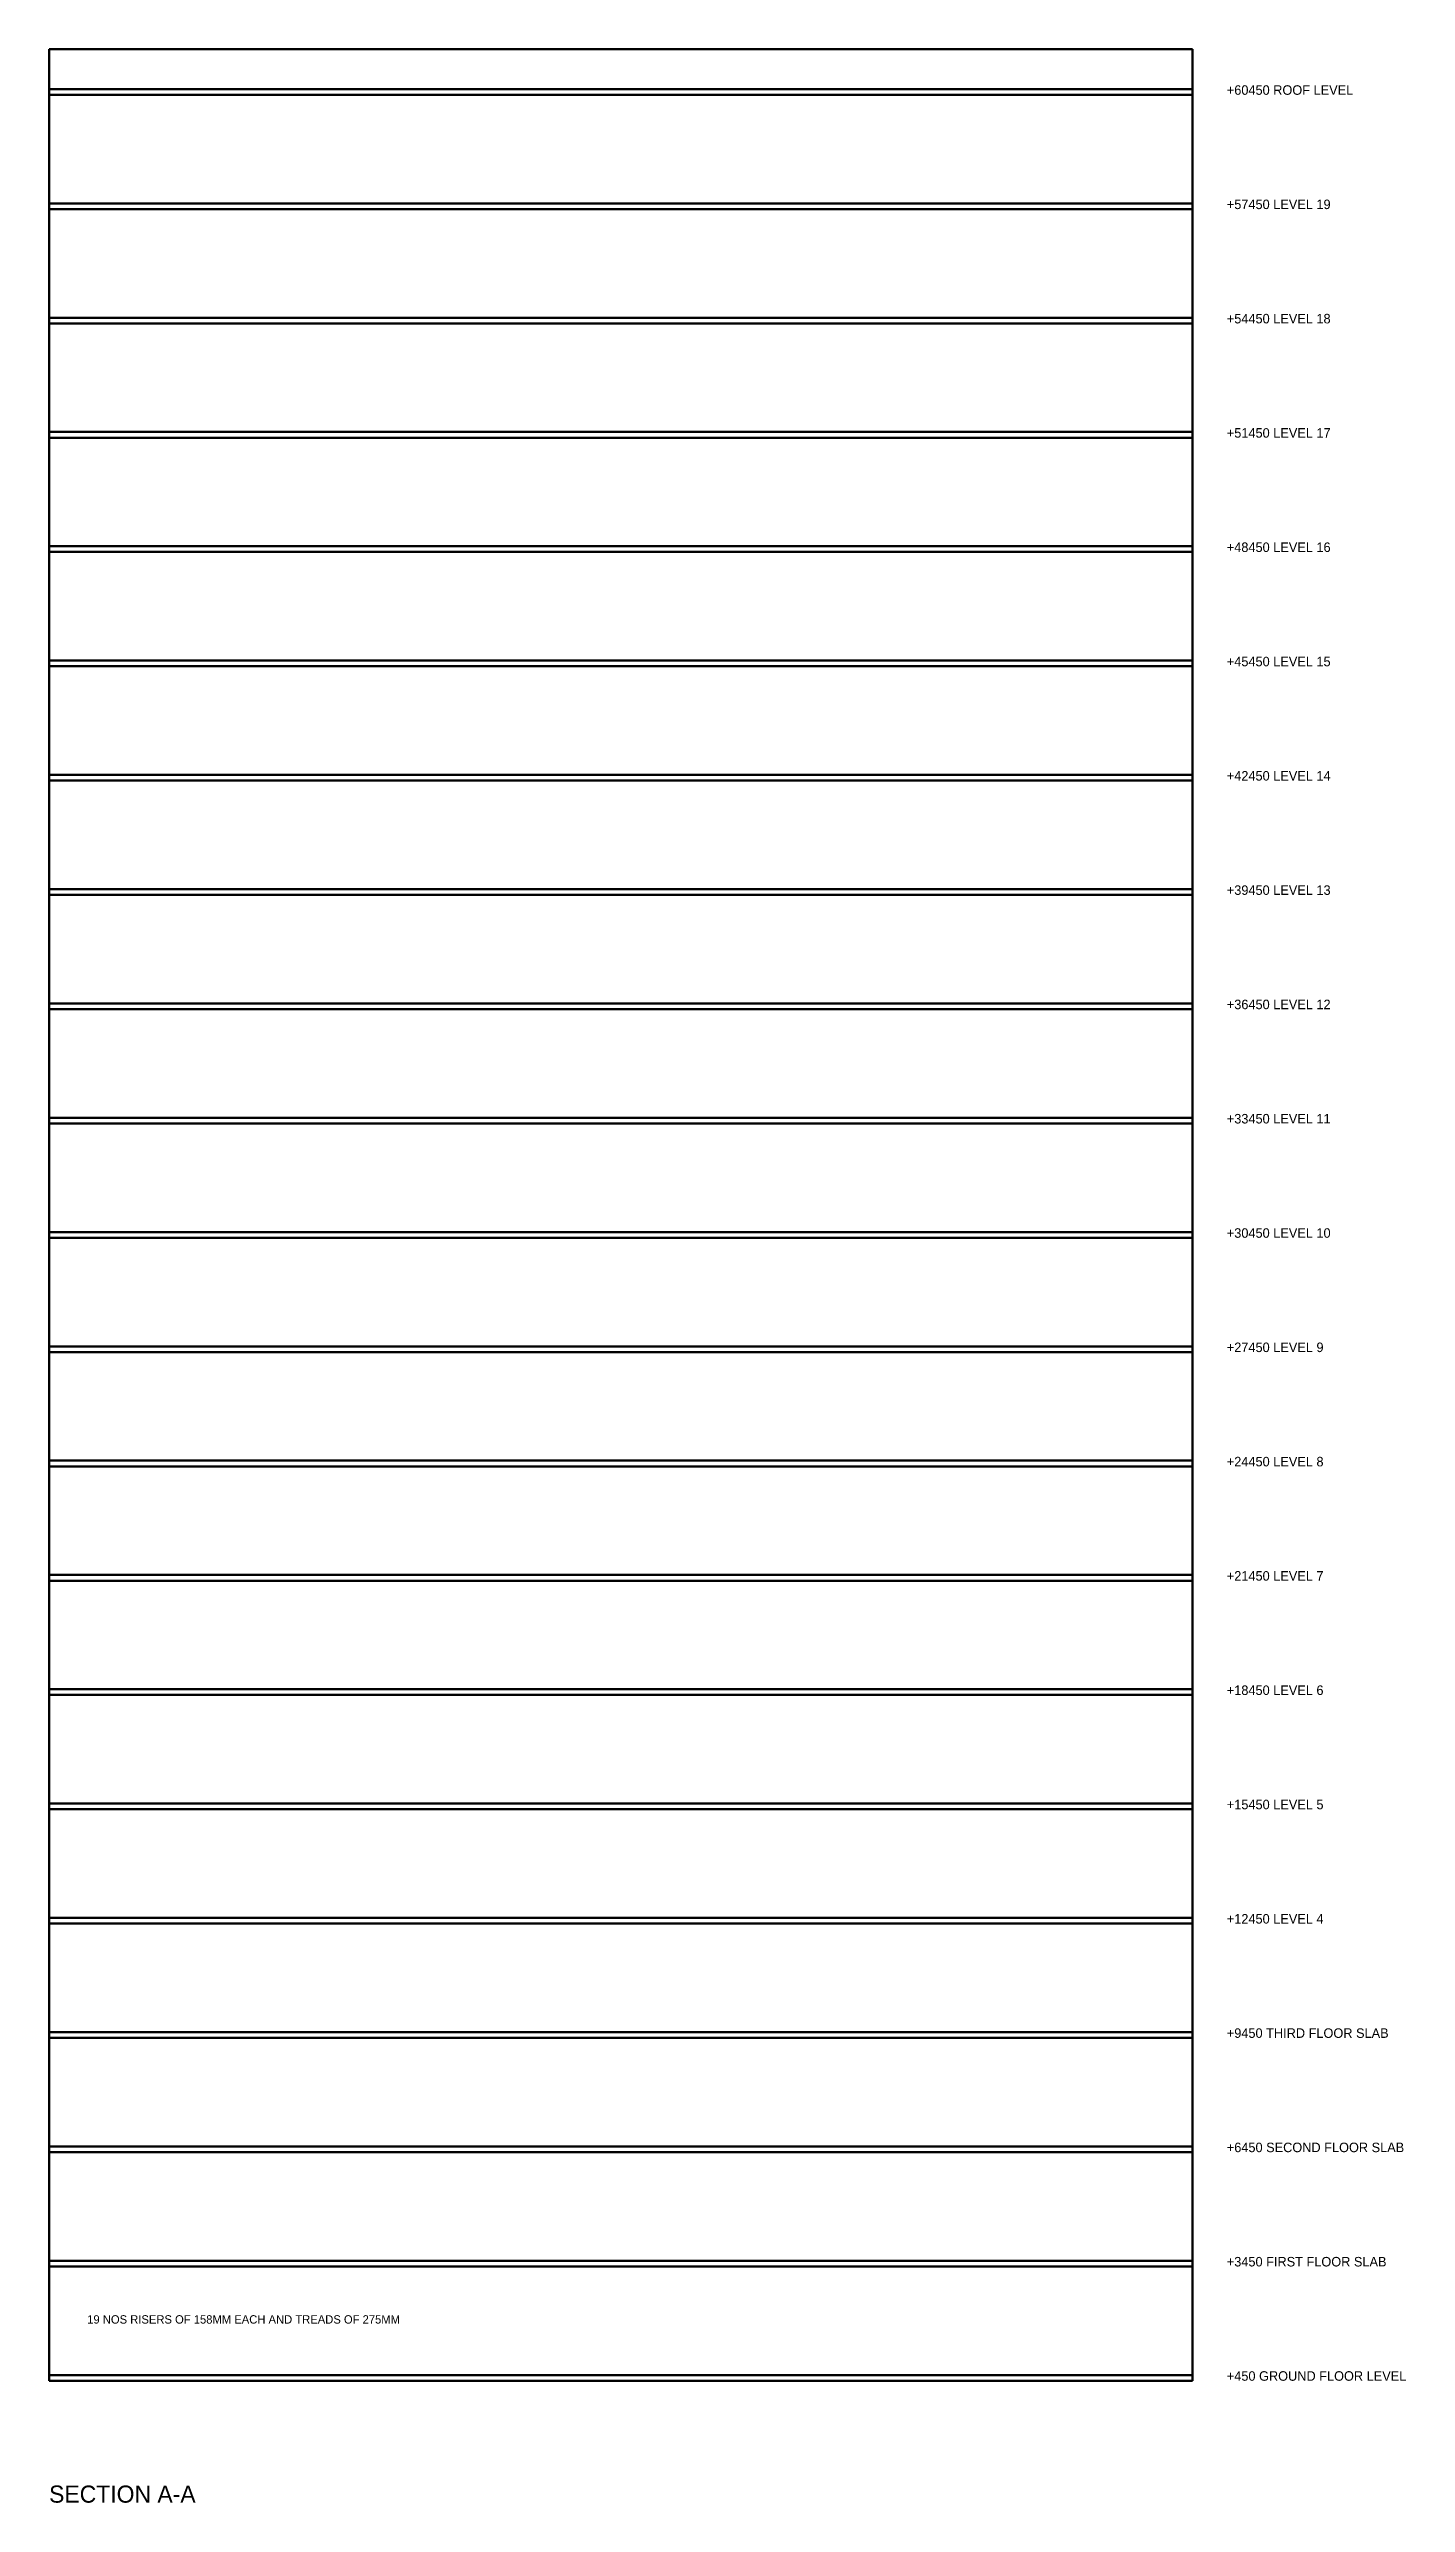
# Model space of a CAD drawing. Header units: millimetres. Extents: x -3300 to 161599, y -3335 to 61200.
# Drawn here: x 126000 to 161599, y -3206 to 61200 of the extents above; entities that cross this region are included whole.
import ezdxf

# ---------------------------------------------------------------- set-up
doc = ezdxf.new("R2010")
doc.units = ezdxf.units.MM
doc.layers.add('TEXT', color=2, linetype='CONTINUOUS')
doc.layers.add('WALL', color=4, linetype='CONTINUOUS')

msp = doc.modelspace()

# ---------------------------------------------------------------- texts
at = {"layer": 'TEXT'}
for s, height, p in [('+60450 ROOF LEVEL', 250, (156900, 60000)), ('+57450 LEVEL 19', 250, (156900, 57000)), ('+54450 LEVEL 18', 250, (156900, 54000)), ('+51450 LEVEL 17', 250, (156900, 51000)), ('+48450 LEVEL 16', 250, (156900, 48000)), ('+45450 LEVEL 15', 250, (156900, 45000)), ('+42450 LEVEL 14', 250, (156900, 42000)), ('+39450 LEVEL 13', 250, (156900, 39000)), ('+36450 LEVEL 12', 250, (156900, 36000)), ('+33450 LEVEL 11', 250, (156900, 33000)), ('+30450 LEVEL 10', 250, (156900, 30000)), ('+27450 LEVEL 9', 250, (156900, 27000)), ('+24450 LEVEL 8', 250, (156900, 24000)), ('+21450 LEVEL 7', 250, (156900, 21000)), ('+18450 LEVEL 6', 250, (156900, 18000)), ('+15450 LEVEL 5', 250, (156900, 15000)), ('+12450 LEVEL 4', 250, (156900, 12000)), ('+9450 THIRD FLOOR SLAB', 250, (156900, 9000)), ('+6450 SECOND FLOOR SLAB', 250, (156900, 6000)), ('+3450 FIRST FLOOR SLAB', 250, (156900, 3000)), ('19 NOS RISERS OF 158MM EACH AND TREADS OF 275MM', 220, (127000, 1500)), ('+450 GROUND FLOOR LEVEL', 250, (156900, 0)), ('SECTION A-A', 450, (126000, -3200))]:
    msp.add_text(s, height=height, dxfattribs=at).set_placement(p)

# ---------------------------------------------------------------- linework, layer by layer
at = {"layer": 'WALL', "lineweight": 50}
for p, q in [((156000, 61200), (126000, 61200)), ((126000, 61200), (126000, 0)), ((156000, 0), (156000, 61200)), ((126000, 60150), (156000, 60150)), ((126000, 60000), (156000, 60000)), ((126000, 57150), (156000, 57150)), ((126000, 57000), (156000, 57000)), ((126000, 54150), (156000, 54150)), ((126000, 54000), (156000, 54000)), ((126000, 51150), (156000, 51150)), ((126000, 51000), (156000, 51000)), ((126000, 48150), (156000, 48150)), ((126000, 48000), (156000, 48000)), ((126000, 45150), (156000, 45150)), ((126000, 45000), (156000, 45000)), ((126000, 42150), (156000, 42150)), ((126000, 42000), (156000, 42000)), ((126000, 39150), (156000, 39150)), ((126000, 39000), (156000, 39000)), ((126000, 36150), (156000, 36150)), ((126000, 36000), (156000, 36000)), ((126000, 33150), (156000, 33150)), ((126000, 33000), (156000, 33000)), ((126000, 30150), (156000, 30150)), ((126000, 30000), (156000, 30000)), ((126000, 27150), (156000, 27150)), ((126000, 27000), (156000, 27000)), ((126000, 24150), (156000, 24150)), ((126000, 24000), (156000, 24000)), ((126000, 21150), (156000, 21150)), ((126000, 21000), (156000, 21000)), ((126000, 18150), (156000, 18150)), ((126000, 18000), (156000, 18000)), ((126000, 15150), (156000, 15150)), ((126000, 15000), (156000, 15000)), ((126000, 12150), (156000, 12150)), ((126000, 12000), (156000, 12000)), ((126000, 9150), (156000, 9150)), ((126000, 9000), (156000, 9000)), ((126000, 6150), (156000, 6150)), ((126000, 6000), (156000, 6000)), ((126000, 3150), (156000, 3150)), ((126000, 3000), (156000, 3000)), ((126000, 150), (156000, 150)), ((126000, 0), (156000, 0)), ((126000, 0), (156000, 0))]:
    msp.add_line(p, q, dxfattribs=at)

msp.set_redraw_order([(e.dxf.handle, doc.entitydb.next_handle()) for e in msp.query("TEXT MTEXT ATTDEF DIMENSION ARC_DIMENSION")])  # texts and dimensions are drawn at this point

doc.saveas('drawing.dxf')
